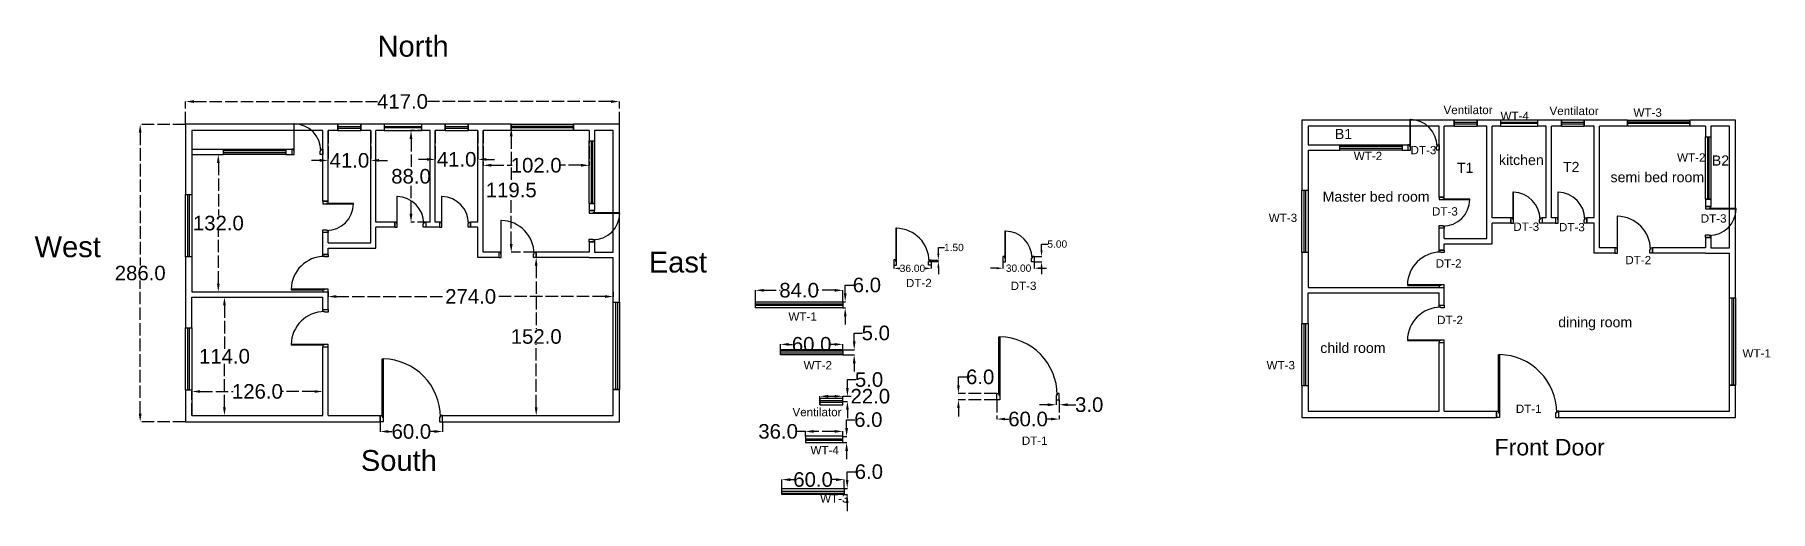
# Model space of a CAD drawing. Header units: inches. Extents: x 326 to 1994, y 18 to 476.
import ezdxf

# ---------------------------------------------------------------- set-up
doc = ezdxf.new("R2010")
doc.units = ezdxf.units.IN
doc.header["$MEASUREMENT"] = 0
doc.linetypes.add('ACAD_ISO02W100', pattern=[15, 12, -3])
for name, color, linetype in [('dimension', 50, 'ACAD_ISO02W100'), ('door', 90, 'Continuous'), ('inner wall', 7, 'Continuous'), ('outer boundary', 7, 'Continuous'), ('window', 20, 'Continuous')]:
    doc.layers.add(name, color=color, linetype=linetype)
doc.styles.get("Standard").update_dxf_attribs({"font": 'arial.ttf'})
doc.dimstyles.new('Copy of Standard', dxfattribs={"dimtxt": 7, "dimasz": 6, "dimexe": 0.18, "dimexo": 0.0625, "dimgap": 0.09, "dimtad": 0, "dimtoh": 1, "dimzin": 0, "dimdsep": 46, "dimtxsty": 'Standard', "dimcen": 4, "dimadec": 0, "dimazin": 0, "dimtfac": 1, "dimtofl": 0, "dimtmove": 0, "dimatfit": 3, "dimfxl": 1, "dimtolj": 1, "dimtzin": 0, "dimarcsym": 0})
doc.dimstyles.new('style1', dxfattribs={"dimtxt": 14, "dimasz": 8, "dimexe": 0.18, "dimexo": 0.0625, "dimgap": 0.09, "dimtad": 0, "dimtih": 1, "dimtoh": 1, "dimdec": 1, "dimzin": 0, "dimdsep": 46, "dimtxsty": 'Standard', "dimcen": 8, "dimadec": 0, "dimazin": 0, "dimtfac": 1, "dimtdec": 1, "dimtofl": 0, "dimtmove": 0, "dimatfit": 3, "dimfxl": 1, "dimtolj": 1, "dimtzin": 0, "dimarcsym": 0})

msp = doc.modelspace()

# ---------------------------------------------------------------- texts
at = {"layer": 'dimension'}
for s, height, p in [('North', 20.014, (655.301, 455.179)), ('Ventilator', 7.9943, (1679.808, 399.928)), ('WT-4', 7.9943, (1734.592, 394.25)), ('Ventilator', 7.9943, (1781.679, 399.003)), ('WT-3', 7.9943, (1862.353, 397.39)), ('B1', 9.7417, (1575.386, 375.998)), ('DT-3', 7.9943, (1648.118, 361.36)), ('WT-2', 7.9943, (1593.541, 355.682)), ('T1', 9.7417, (1692.682, 343.427)), ('kitchen', 9.7417, (1733.069, 350.958)), ('T2', 9.7417, (1794.563, 344.25)), ('WT-2', 7.9943, (1904.272, 354.249)), ('B2', 9.7417, (1937.68, 350.459)), ('semi bed room', 9.74173, (1840.309, 334.472)), ('Master bed room', 9.74173, (1563.585, 315.738)), ('WT-3', 7.9943, (1511.845, 296.209)), ('DT-3', 7.9943, (1668.75, 302.43)), ('DT-3', 7.9943, (1927.041, 295.668)), ('DT-3', 7.9943, (1746.913, 287.718)), ('DT-3', 7.9943, (1790.8, 287.278)), ('West', 20.014, (325.687, 262.412)), ('East', 20.014, (916.019, 247.665)), ('DT-2', 7.9943, (1672.308, 252.417)), ('DT-2', 7.9943, (1854.563, 255.645)), ('DT-2', 7.9943, (1163.126, 233.601)), ('DT-3', 7.9943, (1263.764, 230.914)), ('WT-1', 7.9943, (1050.196, 201.36)), ('DT-2', 7.9943, (1673.655, 198.078)), ('dining room', 9.74173, (1790.064, 195.09)), ('child room', 9.7417, (1561.335, 170.361)), ('WT-1', 7.9943, (1967.131, 165.996)), ('WT-2', 7.9943, (1064.793, 154.533)), ('WT-3', 7.9943, (1509.722, 154.579)), ('Ventilator', 7.9943, (1054.076, 109.519)), ('DT-1', 7.9943, (1749.308, 112.705)), ('DT-1', 7.9943, (1274.52, 81.99)), ('Front Door', 15.8794, (1728.861, 71.864)), ('South', 20.014, (639.27, 57.005)), ('WT-4', 7.9943, (1071.404, 72.965)), ('WT-3', 7.9943, (1080.635, 26.531))]:
    msp.add_text(s, height=height, dxfattribs=at).set_placement(p)

# ---------------------------------------------------------------- blocks, each defined once
blk = doc.blocks.new('*D5')
at = {"layer": 'Defpoints', "color": 0, "transparency": 16777216}
for p in [(470.8, 412), (470.8, 390.1), (887.8, 390.1)]:
    blk.add_point(p, dxfattribs=at)
at = {"layer": 'dimension', "color": 0, "lineweight": -2, "transparency": 16777216}
for p, q in [((470.8, 390.2), (470.8, 412.2)), ((478.8, 412), (655.3, 412)), ((879.8, 412), (703.2, 412)), ((887.8, 390.2), (887.8, 412.2))]:
    blk.add_line(p, q, dxfattribs=at)
at = {"layer": 'dimension', "color": 0, "transparency": 16777216}
for points in [[(478.8, 413.3), (478.8, 410.7), (470.8, 412)], [(879.8, 413.3), (879.8, 410.7), (887.8, 412)]]:
    blk.add_solid(points, dxfattribs=at)
at = {"layer": 'dimension', "color": 0, "transparency": 16777216, "insert": (679.3, 412), "char_height": 14, "attachment_point": 5}
blk.add_mtext('\\A1;417.0', dxfattribs=at)
blk = doc.blocks.new('*D9')
at = {"layer": 'Defpoints', "color": 0, "transparency": 16777216}
for p in [(1213.6, 131.3), (1250.5, 131.3), (1250.5, 125.3)]:
    blk.add_point(p, dxfattribs=at)
at = {"layer": 'dimension', "color": 0, "lineweight": -2, "transparency": 16777216}
for p, q in [((1213.6, 139.3), (1213.6, 147.3)), ((1213.6, 147.3), (1221.6, 147.3)), ((1250.4, 131.3), (1213.4, 131.3)), ((1250.4, 125.3), (1213.4, 125.3)), ((1213.6, 117.3), (1213.6, 109.3))]:
    blk.add_line(p, q, dxfattribs=at)
at = {"layer": 'dimension', "color": 0, "transparency": 16777216}
for points in [[(1212.3, 139.3), (1214.9, 139.3), (1213.6, 131.3)], [(1212.3, 117.3), (1214.9, 117.3), (1213.6, 125.3)]]:
    blk.add_solid(points, dxfattribs=at)
at = {"layer": 'dimension', "color": 0, "transparency": 16777216, "insert": (1234.5, 147.3), "char_height": 14, "attachment_point": 5}
blk.add_mtext('\\A1;6.0', dxfattribs=at)
blk = doc.blocks.new('*D10')
at = {"layer": 'Defpoints', "color": 0, "transparency": 16777216}
for p in [(1307.5, 125.3), (1310.5, 125.3), (1310.5, 120.6)]:
    blk.add_point(p, dxfattribs=at)
at = {"layer": 'dimension', "color": 0, "lineweight": -2, "transparency": 16777216}
for p, q in [((1299.5, 120.6), (1291.5, 120.6)), ((1307.5, 125.2), (1307.5, 120.4)), ((1310.5, 125.2), (1310.5, 120.4)), ((1318.5, 120.6), (1326.5, 120.6))]:
    blk.add_line(p, q, dxfattribs=at)
at = {"layer": 'dimension', "color": 0, "transparency": 16777216}
for points in [[(1299.5, 121.9), (1299.5, 119.2), (1307.5, 120.6)], [(1318.5, 121.9), (1318.5, 119.2), (1310.5, 120.6)]]:
    blk.add_solid(points, dxfattribs=at)
at = {"layer": 'dimension', "color": 0, "transparency": 16777216, "insert": (1339.3, 120.6), "char_height": 14, "attachment_point": 5}
blk.add_mtext('\\A1;3.0', dxfattribs=at)
blk = doc.blocks.new('*D11')
at = {"layer": 'Defpoints', "color": 0, "transparency": 16777216}
for p in [(1250.5, 125.3), (1310.5, 125.3), (1310.5, 106.8)]:
    blk.add_point(p, dxfattribs=at)
at = {"layer": 'dimension', "color": 0, "lineweight": -2, "transparency": 16777216}
for p, q in [((1250.5, 125.2), (1250.5, 106.6)), ((1310.5, 125.2), (1310.5, 106.6)), ((1258.5, 106.8), (1262.2, 106.8)), ((1302.5, 106.8), (1298.8, 106.8))]:
    blk.add_line(p, q, dxfattribs=at)
at = {"layer": 'dimension', "color": 0, "transparency": 16777216}
for points in [[(1258.5, 108.1), (1258.5, 105.5), (1250.5, 106.8)], [(1302.5, 108.1), (1302.5, 105.5), (1310.5, 106.8)]]:
    blk.add_solid(points, dxfattribs=at)
at = {"layer": 'dimension', "color": 0, "transparency": 16777216, "insert": (1280.5, 106.8), "char_height": 14, "attachment_point": 5}
blk.add_mtext('\\A1;60.0', dxfattribs=at)
blk = doc.blocks.new('*D15')
at = {"layer": 'Defpoints', "color": 0, "transparency": 16777216}
for p in [(1151.4, 254.7), (1187.4, 254.7), (1187.4, 251.6)]:
    blk.add_point(p, dxfattribs=at)
at = {"layer": 'dimension', "color": 0, "lineweight": -2, "transparency": 16777216}
for p, q in [((1151.4, 254.7), (1151.4, 251.5)), ((1157.4, 251.6), (1157.5, 251.6)), ((1181.4, 251.6), (1181.3, 251.6)), ((1187.4, 254.7), (1187.4, 251.5))]:
    blk.add_line(p, q, dxfattribs=at)
at = {"layer": 'dimension', "color": 0, "transparency": 16777216}
for points in [[(1157.4, 252.6), (1157.4, 250.6), (1151.4, 251.6)], [(1181.4, 252.6), (1181.4, 250.6), (1187.4, 251.6)]]:
    blk.add_solid(points, dxfattribs=at)
at = {"layer": 'dimension', "color": 0, "transparency": 16777216, "insert": (1169.4, 251.6), "char_height": 7, "attachment_point": 5}
blk.add_mtext('\\A1;36.00', dxfattribs=at)
blk = doc.blocks.new('*D16')
at = {"layer": 'Defpoints', "color": 0, "transparency": 16777216}
for p in [(1185.4, 259.7), (1185.4, 258.2), (1194.3, 259.7)]:
    blk.add_point(p, dxfattribs=at)
at = {"layer": 'dimension', "color": 0, "lineweight": -2, "transparency": 16777216}
for p, q in [((1194.3, 265.7), (1194.3, 271.7)), ((1194.3, 271.7), (1200.3, 271.7)), ((1185.5, 259.7), (1194.5, 259.7)), ((1185.5, 258.2), (1194.5, 258.2)), ((1194.3, 252.2), (1194.3, 246.2))]:
    blk.add_line(p, q, dxfattribs=at)
at = {"layer": 'dimension', "color": 0, "transparency": 16777216}
for points in [[(1193.3, 265.7), (1195.3, 265.7), (1194.3, 259.7)], [(1193.3, 252.2), (1195.3, 252.2), (1194.3, 258.2)]]:
    blk.add_solid(points, dxfattribs=at)
at = {"layer": 'dimension', "color": 0, "transparency": 16777216, "insert": (1209.2, 271.7), "char_height": 7, "attachment_point": 5}
blk.add_mtext('\\A1;1.50', dxfattribs=at)
blk = doc.blocks.new('*D20')
at = {"layer": 'Defpoints', "color": 0, "transparency": 16777216}
for p in [(1256.4, 258), (1286.4, 258), (1286.4, 251.8)]:
    blk.add_point(p, dxfattribs=at)
at = {"layer": 'dimension', "color": 0, "lineweight": -2, "transparency": 16777216}
for p, q in [((1250.4, 251.8), (1244.4, 251.8)), ((1256.4, 258), (1256.4, 251.6)), ((1286.4, 258), (1286.4, 251.6)), ((1292.4, 251.8), (1298.4, 251.8))]:
    blk.add_line(p, q, dxfattribs=at)
at = {"layer": 'dimension', "color": 0, "transparency": 16777216}
for points in [[(1250.4, 252.8), (1250.4, 250.8), (1256.4, 251.8)], [(1292.4, 252.8), (1292.4, 250.8), (1286.4, 251.8)]]:
    blk.add_solid(points, dxfattribs=at)
at = {"layer": 'dimension', "color": 0, "transparency": 16777216, "insert": (1271.4, 251.8), "char_height": 7, "attachment_point": 5}
blk.add_mtext('\\A1;30.00', dxfattribs=at)
blk = doc.blocks.new('*D21')
at = {"layer": 'Defpoints', "color": 0, "transparency": 16777216}
for p in [(1286.4, 263), (1286.4, 258), (1293.5, 263)]:
    blk.add_point(p, dxfattribs=at)
at = {"layer": 'dimension', "color": 0, "lineweight": -2, "transparency": 16777216}
for p, q in [((1293.5, 269), (1293.5, 275)), ((1293.5, 275), (1299.5, 275)), ((1286.4, 263), (1293.6, 263)), ((1286.4, 258), (1293.6, 258)), ((1293.5, 252), (1293.5, 246))]:
    blk.add_line(p, q, dxfattribs=at)
at = {"layer": 'dimension', "color": 0, "transparency": 16777216}
for points in [[(1292.5, 269), (1294.5, 269), (1293.5, 263)], [(1292.5, 252), (1294.5, 252), (1293.5, 258)]]:
    blk.add_solid(points, dxfattribs=at)
at = {"layer": 'dimension', "color": 0, "transparency": 16777216, "insert": (1308.6, 275), "char_height": 7, "attachment_point": 5}
blk.add_mtext('\\A1;5.00', dxfattribs=at)
blk = doc.blocks.new('*D22')
at = {"layer": 'Defpoints', "color": 0, "transparency": 16777216}
for p in [(470.8, 390.1), (427.2, 104.1), (470.8, 104.1)]:
    blk.add_point(p, dxfattribs=at)
at = {"layer": 'dimension', "color": 0, "lineweight": -2, "transparency": 16777216}
for p, q in [((470.7, 390.1), (427, 390.1)), ((427.2, 382.1), (427.2, 254.4)), ((427.2, 112.1), (427.2, 239.9)), ((470.7, 104.1), (427, 104.1))]:
    blk.add_line(p, q, dxfattribs=at)
at = {"layer": 'dimension', "color": 0, "transparency": 16777216}
for points in [[(425.8, 382.1), (428.5, 382.1), (427.2, 390.1)], [(425.8, 112.1), (428.5, 112.1), (427.2, 104.1)]]:
    blk.add_solid(points, dxfattribs=at)
at = {"layer": 'dimension', "color": 0, "transparency": 16777216, "insert": (427.2, 247.1), "char_height": 14, "attachment_point": 5}
blk.add_mtext('\\A1;286.0', dxfattribs=at)
blk = doc.blocks.new('*D23')
at = {"layer": 'Defpoints', "color": 0, "transparency": 16777216}
for p in [(657.8, 104.1), (717.8, 104.1), (717.8, 94.8)]:
    blk.add_point(p, dxfattribs=at)
at = {"layer": 'dimension', "color": 0, "lineweight": -2, "transparency": 16777216}
for p, q in [((657.8, 104.1), (657.8, 94.6)), ((717.8, 104.1), (717.8, 94.6)), ((665.8, 94.8), (669.5, 94.8)), ((709.8, 94.8), (706.1, 94.8))]:
    blk.add_line(p, q, dxfattribs=at)
at = {"layer": 'dimension', "color": 0, "transparency": 16777216}
for points in [[(665.8, 96.2), (665.8, 93.5), (657.8, 94.8)], [(709.8, 96.2), (709.8, 93.5), (717.8, 94.8)]]:
    blk.add_solid(points, dxfattribs=at)
at = {"layer": 'dimension', "color": 0, "transparency": 16777216, "insert": (687.8, 94.8), "char_height": 14, "attachment_point": 5}
blk.add_mtext('\\A1;60.0', dxfattribs=at)
blk = doc.blocks.new('*D24')
at = {"layer": 'Defpoints', "color": 0, "transparency": 16777216}
for p in [(687.5, 384.1), (705.8, 384.1), (705.8, 296.1)]:
    blk.add_point(p, dxfattribs=at)
at = {"layer": 'dimension', "color": 0, "lineweight": -2, "transparency": 16777216}
for p, q in [((705.7, 384.1), (687.3, 384.1)), ((687.5, 376.1), (687.5, 347.4)), ((687.5, 304.1), (687.5, 332.9)), ((705.7, 296.1), (687.3, 296.1))]:
    blk.add_line(p, q, dxfattribs=at)
at = {"layer": 'dimension', "color": 0, "transparency": 16777216}
for points in [[(686.1, 376.1), (688.8, 376.1), (687.5, 384.1)], [(686.1, 304.1), (688.8, 304.1), (687.5, 296.1)]]:
    blk.add_solid(points, dxfattribs=at)
at = {"layer": 'dimension', "color": 0, "transparency": 16777216, "insert": (687.5, 340.1), "char_height": 14, "attachment_point": 5}
blk.add_mtext('\\A1;88.0', dxfattribs=at)
blk = doc.blocks.new('*D25')
at = {"layer": 'Defpoints', "color": 0, "transparency": 16777216}
for p in [(607.8, 229.1), (881.8, 229.1), (881.8, 224.6)]:
    blk.add_point(p, dxfattribs=at)
at = {"layer": 'dimension', "color": 0, "lineweight": -2, "transparency": 16777216}
for p, q in [((607.8, 229.1), (607.8, 224.4)), ((615.8, 224.6), (721, 224.6)), ((873.8, 224.6), (768.6, 224.6)), ((881.8, 229.1), (881.8, 224.4))]:
    blk.add_line(p, q, dxfattribs=at)
at = {"layer": 'dimension', "color": 0, "transparency": 16777216}
for points in [[(615.8, 225.9), (615.8, 223.2), (607.8, 224.6)], [(873.8, 225.9), (873.8, 223.2), (881.8, 224.6)]]:
    blk.add_solid(points, dxfattribs=at)
at = {"layer": 'dimension', "color": 0, "transparency": 16777216, "insert": (744.8, 224.6), "char_height": 14, "attachment_point": 5}
blk.add_mtext('\\A1;274.0', dxfattribs=at)
blk = doc.blocks.new('*D27')
at = {"layer": 'Defpoints', "color": 0, "transparency": 16777216}
for p in [(476.8, 224.1), (476.8, 110.1), (508.2, 110.1)]:
    blk.add_point(p, dxfattribs=at)
at = {"layer": 'dimension', "color": 0, "lineweight": -2, "transparency": 16777216}
for p, q in [((476.8, 224.1), (508.4, 224.1)), ((508.2, 216.1), (508.2, 174.4)), ((508.2, 118.1), (508.2, 159.9)), ((476.8, 110.1), (508.4, 110.1))]:
    blk.add_line(p, q, dxfattribs=at)
at = {"layer": 'dimension', "color": 0, "transparency": 16777216}
for points in [[(506.8, 216.1), (509.5, 216.1), (508.2, 224.1)], [(506.8, 118.1), (509.5, 118.1), (508.2, 110.1)]]:
    blk.add_solid(points, dxfattribs=at)
at = {"layer": 'dimension', "color": 0, "transparency": 16777216, "insert": (508.2, 167.1), "char_height": 14, "attachment_point": 5}
blk.add_mtext('\\A1;114.0', dxfattribs=at)
blk = doc.blocks.new('*D28')
at = {"layer": 'Defpoints', "color": 0, "transparency": 16777216}
for p in [(476.8, 361.1), (502.3, 361.1), (476.8, 229.1)]:
    blk.add_point(p, dxfattribs=at)
at = {"layer": 'dimension', "color": 0, "lineweight": -2, "transparency": 16777216}
for p, q in [((476.8, 361.1), (502.5, 361.1)), ((502.3, 353.1), (502.3, 302.4)), ((502.3, 237.1), (502.3, 287.9)), ((476.8, 229.1), (502.5, 229.1))]:
    blk.add_line(p, q, dxfattribs=at)
at = {"layer": 'dimension', "color": 0, "transparency": 16777216}
for points in [[(500.9, 353.1), (503.6, 353.1), (502.3, 361.1)], [(500.9, 237.1), (503.6, 237.1), (502.3, 229.1)]]:
    blk.add_solid(points, dxfattribs=at)
at = {"layer": 'dimension', "color": 0, "transparency": 16777216, "insert": (502.3, 295.1), "char_height": 14, "attachment_point": 5}
blk.add_mtext('\\A1;132.0', dxfattribs=at)
blk = doc.blocks.new('*D29')
at = {"layer": 'Defpoints', "color": 0, "transparency": 16777216}
for p in [(602.8, 133.3), (476.8, 110.1), (602.8, 110.1)]:
    blk.add_point(p, dxfattribs=at)
at = {"layer": 'dimension', "color": 0, "lineweight": -2, "transparency": 16777216}
for p, q in [((476.8, 110.2), (476.8, 133.5)), ((602.8, 110.2), (602.8, 133.5)), ((484.8, 133.3), (516.7, 133.3)), ((594.8, 133.3), (562.8, 133.3))]:
    blk.add_line(p, q, dxfattribs=at)
at = {"layer": 'dimension', "color": 0, "transparency": 16777216}
for points in [[(484.8, 134.6), (484.8, 132), (476.8, 133.3)], [(594.8, 134.6), (594.8, 132), (602.8, 133.3)]]:
    blk.add_solid(points, dxfattribs=at)
at = {"layer": 'dimension', "color": 0, "transparency": 16777216, "insert": (539.8, 133.3), "char_height": 14, "attachment_point": 5}
blk.add_mtext('\\A1;126.0', dxfattribs=at)
blk = doc.blocks.new('*D30')
at = {"layer": 'Defpoints', "color": 0, "transparency": 16777216}
for p in [(756.8, 384.1), (858.8, 384.1), (858.8, 350.7)]:
    blk.add_point(p, dxfattribs=at)
at = {"layer": 'dimension', "color": 0, "lineweight": -2, "transparency": 16777216}
for p, q in [((756.8, 384.1), (756.8, 350.5)), ((858.8, 384.1), (858.8, 350.5)), ((764.8, 350.7), (784.7, 350.7)), ((850.8, 350.7), (830.8, 350.7))]:
    blk.add_line(p, q, dxfattribs=at)
at = {"layer": 'dimension', "color": 0, "transparency": 16777216}
for points in [[(764.8, 352.1), (764.8, 349.4), (756.8, 350.7)], [(850.8, 352.1), (850.8, 349.4), (858.8, 350.7)]]:
    blk.add_solid(points, dxfattribs=at)
at = {"layer": 'dimension', "color": 0, "transparency": 16777216, "insert": (807.8, 350.7), "char_height": 14, "attachment_point": 5}
blk.add_mtext('\\A1;102.0', dxfattribs=at)
blk = doc.blocks.new('*D31')
at = {"layer": 'Defpoints', "color": 0, "transparency": 16777216}
for p in [(710.8, 384.1), (751.8, 384.1), (751.8, 356.4)]:
    blk.add_point(p, dxfattribs=at)
at = {"layer": 'dimension', "color": 0, "lineweight": -2, "transparency": 16777216}
for p, q in [((710.8, 384.1), (710.8, 356.2)), ((751.8, 384.1), (751.8, 356.2)), ((702.8, 356.4), (694.8, 356.4)), ((759.8, 356.4), (767.8, 356.4))]:
    blk.add_line(p, q, dxfattribs=at)
at = {"layer": 'dimension', "color": 0, "transparency": 16777216}
for points in [[(702.8, 357.7), (702.8, 355.1), (710.8, 356.4)], [(759.8, 357.7), (759.8, 355.1), (751.8, 356.4)]]:
    blk.add_solid(points, dxfattribs=at)
at = {"layer": 'dimension', "color": 0, "transparency": 16777216, "insert": (731.3, 356.4), "char_height": 14, "attachment_point": 5}
blk.add_mtext('\\A1;41.0', dxfattribs=at)
blk = doc.blocks.new('*D32')
at = {"layer": 'Defpoints', "color": 0, "transparency": 16777216}
for p in [(607.8, 384.1), (648.8, 384.1), (648.8, 355.4)]:
    blk.add_point(p, dxfattribs=at)
at = {"layer": 'dimension', "color": 0, "lineweight": -2, "transparency": 16777216}
for p, q in [((607.8, 384.1), (607.8, 355.2)), ((648.8, 384.1), (648.8, 355.2)), ((599.8, 355.4), (591.8, 355.4)), ((656.8, 355.4), (664.8, 355.4))]:
    blk.add_line(p, q, dxfattribs=at)
at = {"layer": 'dimension', "color": 0, "transparency": 16777216}
for points in [[(599.8, 356.8), (599.8, 354.1), (607.8, 355.4)], [(656.8, 356.8), (656.8, 354.1), (648.8, 355.4)]]:
    blk.add_solid(points, dxfattribs=at)
at = {"layer": 'dimension', "color": 0, "transparency": 16777216, "insert": (628.3, 355.4), "char_height": 14, "attachment_point": 5}
blk.add_mtext('\\A1;41.0', dxfattribs=at)
blk = doc.blocks.new('*D33')
at = {"layer": 'Defpoints', "color": 0, "transparency": 16777216}
for p in [(1018.5, 219.6), (1102.5, 230.6), (1102.5, 219.6)]:
    blk.add_point(p, dxfattribs=at)
at = {"layer": 'dimension', "color": 0, "lineweight": -2, "transparency": 16777216}
for p, q in [((1018.5, 219.7), (1018.5, 230.7)), ((1026.5, 230.6), (1042.3, 230.6)), ((1094.5, 230.6), (1078.8, 230.6)), ((1102.5, 219.7), (1102.5, 230.7))]:
    blk.add_line(p, q, dxfattribs=at)
at = {"layer": 'dimension', "color": 0, "transparency": 16777216}
for points in [[(1026.5, 231.9), (1026.5, 229.2), (1018.5, 230.6)], [(1094.5, 231.9), (1094.5, 229.2), (1102.5, 230.6)]]:
    blk.add_solid(points, dxfattribs=at)
at = {"layer": 'dimension', "color": 0, "transparency": 16777216, "insert": (1060.5, 230.6), "char_height": 14, "attachment_point": 5}
blk.add_mtext('\\A1;84.0', dxfattribs=at)
blk = doc.blocks.new('*D34')
at = {"layer": 'Defpoints', "color": 0, "transparency": 16777216}
for p in [(1042.5, 173.5), (1102.5, 178.6), (1102.5, 173.5)]:
    blk.add_point(p, dxfattribs=at)
at = {"layer": 'dimension', "color": 0, "lineweight": -2, "transparency": 16777216}
for p, q in [((1042.5, 173.6), (1042.5, 178.8)), ((1050.5, 178.6), (1054.2, 178.6)), ((1094.5, 178.6), (1090.8, 178.6)), ((1102.5, 173.6), (1102.5, 178.8))]:
    blk.add_line(p, q, dxfattribs=at)
at = {"layer": 'dimension', "color": 0, "transparency": 16777216}
for points in [[(1050.5, 179.9), (1050.5, 177.3), (1042.5, 178.6)], [(1094.5, 179.9), (1094.5, 177.3), (1102.5, 178.6)]]:
    blk.add_solid(points, dxfattribs=at)
at = {"layer": 'dimension', "color": 0, "transparency": 16777216, "insert": (1072.5, 178.6), "char_height": 14, "attachment_point": 5}
blk.add_mtext('\\A1;60.0', dxfattribs=at)
blk = doc.blocks.new('*D35')
at = {"layer": 'Defpoints', "color": 0, "transparency": 16777216}
for p in [(1043.9, 48.6), (1043.9, 40.2), (1103.9, 40.2)]:
    blk.add_point(p, dxfattribs=at)
at = {"layer": 'dimension', "color": 0, "lineweight": -2, "transparency": 16777216}
for p, q in [((1043.9, 40.2), (1043.9, 48.7)), ((1051.9, 48.6), (1055.6, 48.6)), ((1095.9, 48.6), (1092.1, 48.6)), ((1103.9, 40.2), (1103.9, 48.7))]:
    blk.add_line(p, q, dxfattribs=at)
at = {"layer": 'dimension', "color": 0, "transparency": 16777216}
for points in [[(1051.9, 49.9), (1051.9, 47.2), (1043.9, 48.6)], [(1095.9, 49.9), (1095.9, 47.2), (1103.9, 48.6)]]:
    blk.add_solid(points, dxfattribs=at)
at = {"layer": 'dimension', "color": 0, "transparency": 16777216, "insert": (1073.9, 48.6), "char_height": 14, "attachment_point": 5}
blk.add_mtext('\\A1;60.0', dxfattribs=at)
blk = doc.blocks.new('*D36')
at = {"layer": 'Defpoints', "color": 0, "transparency": 16777216}
for p in [(1066.5, 94.9), (1066.5, 90.2), (1102.5, 90.2)]:
    blk.add_point(p, dxfattribs=at)
at = {"layer": 'dimension', "color": 0, "lineweight": -2, "transparency": 16777216}
for p, q in [((1066.5, 94.9), (1058.5, 94.9)), ((1066.5, 90.3), (1066.5, 95.1)), ((1094.5, 94.9), (1074.5, 94.9)), ((1102.5, 90.3), (1102.5, 95.1))]:
    blk.add_line(p, q, dxfattribs=at)
at = {"layer": 'dimension', "color": 0, "transparency": 16777216}
for points in [[(1074.5, 96.3), (1074.5, 93.6), (1066.5, 94.9)], [(1094.5, 96.3), (1094.5, 93.6), (1102.5, 94.9)]]:
    blk.add_solid(points, dxfattribs=at)
at = {"layer": 'dimension', "color": 0, "transparency": 16777216, "insert": (1040.3, 94.9), "char_height": 14, "attachment_point": 5}
blk.add_mtext('\\A1;36.0', dxfattribs=at)
blk = doc.blocks.new('*D37')
at = {"layer": 'Defpoints', "color": 0, "transparency": 16777216}
for p in [(1080.5, 120.6), (1102.5, 128.7), (1102.5, 120.6)]:
    blk.add_point(p, dxfattribs=at)
at = {"layer": 'dimension', "color": 0, "lineweight": -2, "transparency": 16777216}
for p, q in [((1080.5, 120.6), (1080.5, 128.9)), ((1088.5, 128.7), (1094.5, 128.7)), ((1102.5, 120.6), (1102.5, 128.9)), ((1102.5, 128.7), (1110.5, 128.7))]:
    blk.add_line(p, q, dxfattribs=at)
at = {"layer": 'dimension', "color": 0, "transparency": 16777216}
for points in [[(1088.5, 130), (1088.5, 127.4), (1080.5, 128.7)], [(1094.5, 130), (1094.5, 127.4), (1102.5, 128.7)]]:
    blk.add_solid(points, dxfattribs=at)
at = {"layer": 'dimension', "color": 0, "transparency": 16777216, "insert": (1128.9, 128.7), "char_height": 14, "attachment_point": 5}
blk.add_mtext('\\A1;22.0', dxfattribs=at)
blk = doc.blocks.new('*D38')
at = {"layer": 'Defpoints', "color": 0, "transparency": 16777216}
for p in [(807.8, 262.1), (807.8, 110.1), (807.8, 110.1)]:
    blk.add_point(p, dxfattribs=at)
at = {"layer": 'dimension', "color": 0, "lineweight": -2, "transparency": 16777216}
for p, q in [((807.8, 262.1), (808, 262.1)), ((807.8, 254.1), (807.8, 193.4)), ((807.8, 118.1), (807.8, 178.9)), ((807.8, 110.1), (808, 110.1))]:
    blk.add_line(p, q, dxfattribs=at)
at = {"layer": 'dimension', "color": 0, "transparency": 16777216}
for points in [[(806.4, 254.1), (809.1, 254.1), (807.8, 262.1)], [(806.4, 118.1), (809.1, 118.1), (807.8, 110.1)]]:
    blk.add_solid(points, dxfattribs=at)
at = {"layer": 'dimension', "color": 0, "transparency": 16777216, "insert": (807.8, 186.1), "char_height": 14, "attachment_point": 5}
blk.add_mtext('\\A1;152.0', dxfattribs=at)
blk = doc.blocks.new('*D39')
at = {"layer": 'Defpoints', "color": 0, "transparency": 16777216}
for p in [(1103.9, 40.2), (1103.9, 34.2), (1106.7, 40.2)]:
    blk.add_point(p, dxfattribs=at)
at = {"layer": 'dimension', "color": 0, "lineweight": -2, "transparency": 16777216}
for p, q in [((1106.7, 48.2), (1106.7, 56.2)), ((1106.7, 56.2), (1114.7, 56.2)), ((1103.9, 40.2), (1106.9, 40.2)), ((1103.9, 34.2), (1106.9, 34.2)), ((1106.7, 26.2), (1106.7, 18.2))]:
    blk.add_line(p, q, dxfattribs=at)
at = {"layer": 'dimension', "color": 0, "transparency": 16777216}
for points in [[(1105.4, 48.2), (1108, 48.2), (1106.7, 40.2)], [(1105.4, 26.2), (1108, 26.2), (1106.7, 34.2)]]:
    blk.add_solid(points, dxfattribs=at)
at = {"layer": 'dimension', "color": 0, "transparency": 16777216, "insert": (1127.5, 56.2), "char_height": 14, "attachment_point": 5}
blk.add_mtext('\\A1;6.0', dxfattribs=at)
blk = doc.blocks.new('*D40')
at = {"layer": 'Defpoints', "color": 0, "transparency": 16777216}
for p in [(1102.5, 90.2), (1102.5, 84.2), (1106.1, 90.2)]:
    blk.add_point(p, dxfattribs=at)
at = {"layer": 'dimension', "color": 0, "lineweight": -2, "transparency": 16777216}
for p, q in [((1106.1, 98.2), (1106.1, 106.2)), ((1106.1, 106.2), (1114.1, 106.2)), ((1102.6, 90.2), (1106.3, 90.2)), ((1102.6, 84.2), (1106.3, 84.2)), ((1106.1, 76.2), (1106.1, 68.2))]:
    blk.add_line(p, q, dxfattribs=at)
at = {"layer": 'dimension', "color": 0, "transparency": 16777216}
for points in [[(1104.8, 98.2), (1107.5, 98.2), (1106.1, 90.2)], [(1104.8, 76.2), (1107.5, 76.2), (1106.1, 84.2)]]:
    blk.add_solid(points, dxfattribs=at)
at = {"layer": 'dimension', "color": 0, "transparency": 16777216, "insert": (1127, 106.2), "char_height": 14, "attachment_point": 5}
blk.add_mtext('\\A1;6.0', dxfattribs=at)
blk = doc.blocks.new('*D41')
at = {"layer": 'Defpoints', "color": 0, "transparency": 16777216}
for p in [(1102.5, 128.7), (1102.5, 123.7), (1106.9, 128.7)]:
    blk.add_point(p, dxfattribs=at)
at = {"layer": 'dimension', "color": 0, "lineweight": -2, "transparency": 16777216}
for p, q in [((1106.9, 136.7), (1106.9, 144.7)), ((1106.9, 144.7), (1114.9, 144.7)), ((1102.6, 128.7), (1107.1, 128.7)), ((1102.6, 123.7), (1107.1, 123.7)), ((1106.9, 115.7), (1106.9, 107.7))]:
    blk.add_line(p, q, dxfattribs=at)
at = {"layer": 'dimension', "color": 0, "transparency": 16777216}
for points in [[(1105.5, 136.7), (1108.2, 136.7), (1106.9, 128.7)], [(1105.5, 115.7), (1108.2, 115.7), (1106.9, 123.7)]]:
    blk.add_solid(points, dxfattribs=at)
at = {"layer": 'dimension', "color": 0, "transparency": 16777216, "insert": (1127.7, 144.7), "char_height": 14, "attachment_point": 5}
blk.add_mtext('\\A1;5.0', dxfattribs=at)
blk = doc.blocks.new('*D42')
at = {"layer": 'Defpoints', "color": 0, "transparency": 16777216}
for p in [(1102.5, 219.6), (1104.8, 219.6), (1102.5, 213.6)]:
    blk.add_point(p, dxfattribs=at)
at = {"layer": 'dimension', "color": 0, "lineweight": -2, "transparency": 16777216}
for p, q in [((1104.8, 227.6), (1104.8, 235.6)), ((1104.8, 235.6), (1112.8, 235.6)), ((1102.6, 219.6), (1105, 219.6)), ((1102.6, 213.6), (1105, 213.6)), ((1104.8, 205.6), (1104.8, 197.6))]:
    blk.add_line(p, q, dxfattribs=at)
at = {"layer": 'dimension', "color": 0, "transparency": 16777216}
for points in [[(1103.5, 227.6), (1106.1, 227.6), (1104.8, 219.6)], [(1103.5, 205.6), (1106.1, 205.6), (1104.8, 213.6)]]:
    blk.add_solid(points, dxfattribs=at)
at = {"layer": 'dimension', "color": 0, "transparency": 16777216, "insert": (1125.6, 235.6), "char_height": 14, "attachment_point": 5}
blk.add_mtext('\\A1;6.0', dxfattribs=at)
blk = doc.blocks.new('*D43')
at = {"layer": 'Defpoints', "color": 0, "transparency": 16777216}
for p in [(1102.5, 173.5), (1102.5, 168.5), (1113.4, 173.5)]:
    blk.add_point(p, dxfattribs=at)
at = {"layer": 'dimension', "color": 0, "lineweight": -2, "transparency": 16777216}
for p, q in [((1113.4, 181.5), (1113.4, 189.5)), ((1113.4, 189.5), (1121.4, 189.5)), ((1102.6, 173.5), (1113.6, 173.5)), ((1102.6, 168.5), (1113.6, 168.5)), ((1113.4, 160.5), (1113.4, 152.5))]:
    blk.add_line(p, q, dxfattribs=at)
at = {"layer": 'dimension', "color": 0, "transparency": 16777216}
for points in [[(1112.1, 181.5), (1114.8, 181.5), (1113.4, 173.5)], [(1112.1, 160.5), (1114.8, 160.5), (1113.4, 168.5)]]:
    blk.add_solid(points, dxfattribs=at)
at = {"layer": 'dimension', "color": 0, "transparency": 16777216, "insert": (1134.2, 189.5), "char_height": 14, "attachment_point": 5}
blk.add_mtext('\\A1;5.0', dxfattribs=at)
blk = doc.blocks.new('*D69')
at = {"layer": 'Defpoints', "color": 0, "transparency": 16777216}
for p in [(783.8, 386.6), (807.8, 386.6), (807.8, 267.1)]:
    blk.add_point(p, dxfattribs=at)
at = {"layer": 'dimension', "color": 0, "lineweight": -2, "transparency": 16777216}
for p, q in [((807.7, 386.6), (783.6, 386.6)), ((783.8, 378.6), (783.8, 334.1)), ((783.8, 275.1), (783.8, 319.6)), ((807.7, 267.1), (783.6, 267.1))]:
    blk.add_line(p, q, dxfattribs=at)
at = {"layer": 'dimension', "color": 0, "transparency": 16777216}
for points in [[(782.4, 378.6), (785.1, 378.6), (783.8, 386.6)], [(782.4, 275.1), (785.1, 275.1), (783.8, 267.1)]]:
    blk.add_solid(points, dxfattribs=at)
at = {"layer": 'dimension', "color": 0, "transparency": 16777216, "insert": (783.8, 326.9), "char_height": 14, "attachment_point": 5}
blk.add_mtext('\\A1;119.5', dxfattribs=at)

# ---------------------------------------------------------------- dimensions: what is measured, and where the dimension line sits
at = {"layer": 'dimension'}
for base, p1, p2, angle, dimstyle, picture, middle in [((470.77, 411.989), (887.77, 390.129), (470.77, 390.129), 180, 'style1', '*D5', (679.27, 411.989)), ((427.172, 104.129), (470.77, 390.129), (470.77, 104.129), 90, 'style1', '*D22', (427.172, 247.129)), ((687.458, 384.129), (705.77, 296.129), (705.77, 384.129), 90, 'style1', '*D24', (687.458, 340.129)), ((783.77, 386.629), (807.77, 267.129), (807.77, 386.629), 90, 'style1', '*D69', (783.77, 326.879)), ((502.282, 361.129), (476.77, 229.129), (476.77, 361.129), 90, 'style1', '*D28', (502.282, 295.129)), ((1194.314, 259.724), (1185.434, 258.224), (1185.434, 259.724), 90, 'Copy of Standard', '*D16', (1209.154, 271.724)), ((1293.453, 263.04), (1286.355, 258.04), (1286.355, 263.04), 90, 'Copy of Standard', '*D21', (1308.622, 275.04)), ((807.77, 110.129), (807.77, 262.129), (807.77, 110.129), 90, 'style1', '*D38', (807.77, 186.129)), ((1104.796, 219.593), (1102.533, 213.593), (1102.533, 219.593), 90, 'style1', '*D42', (1125.644, 235.593)), ((1113.432, 173.54), (1102.533, 168.54), (1102.533, 173.54), 90, 'style1', '*D43', (1134.242, 189.54)), ((1106.872, 128.71), (1102.533, 123.71), (1102.533, 128.71), 90, 'style1', '*D41', (1127.682, 144.71)), ((1213.616, 131.285), (1250.512, 125.285), (1250.512, 131.285), 90, 'style1', '*D9', (1234.465, 147.285)), ((1106.146, 90.235), (1102.533, 84.235), (1102.533, 90.235), 90, 'style1', '*D40', (1126.995, 106.235)), ((1106.696, 40.152), (1103.854, 34.152), (1103.854, 40.152), 90, 'style1', '*D39', (1127.544, 56.152))]:
    dim = msp.add_linear_dim(base=base, p1=p1, p2=p2, angle=angle, dimstyle=dimstyle, dxfattribs=at)
    dim.commit()
    dim.dimension.update_dxf_attribs({"geometry": picture, "text_midpoint": middle})
for base, p1, p2, picture, middle in [((648.77, 355.422), (607.77, 384.129), (648.77, 384.129), '*D32', (628.27, 355.422)), ((751.77, 356.394), (710.77, 384.129), (751.77, 384.129), '*D31', (731.27, 356.394)), ((858.77, 350.719), (756.77, 384.129), (858.77, 384.129), '*D30', (807.77, 350.719)), ((1310.512, 106.802), (1250.512, 125.285), (1310.512, 125.285), '*D11', (1280.512, 106.802))]:
    dim = msp.add_linear_dim(base=base, p1=p1, p2=p2, dimstyle='style1', dxfattribs=at)
    dim.commit()
    dim.dimension.update_dxf_attribs({"geometry": picture, "text_midpoint": middle, "dimtype": 160})
for base, p1, p2, dimstyle, picture, middle in [((1187.434, 251.634), (1151.434, 254.724), (1187.434, 254.724), 'Copy of Standard', '*D15', (1169.434, 251.634)), ((1286.355, 251.791), (1256.355, 258.04), (1286.355, 258.04), 'Copy of Standard', '*D20', (1271.355, 251.791)), ((881.77, 224.582), (607.77, 229.129), (881.77, 229.129), 'style1', '*D25', (744.77, 224.582)), ((1102.533, 230.568), (1018.533, 219.593), (1102.533, 219.593), 'style1', '*D33', (1060.533, 230.568)), ((1102.533, 178.598), (1042.533, 173.54), (1102.533, 173.54), 'style1', '*D34', (1072.533, 178.598)), ((602.77, 133.306), (476.77, 110.129), (602.77, 110.129), 'style1', '*D29', (539.77, 133.306)), ((1102.533, 128.71), (1080.533, 120.573), (1102.533, 120.573), 'style1', '*D37', (1128.901, 128.71)), ((1310.512, 120.559), (1307.512, 125.285), (1310.512, 125.285), 'style1', '*D10', (1339.317, 120.559)), ((717.77, 94.817), (657.77, 104.129), (717.77, 104.129), 'style1', '*D23', (687.77, 94.817)), ((1066.533, 94.926), (1102.533, 90.235), (1066.533, 90.235), 'style1', '*D36', (1040.289, 94.926)), ((1043.854, 48.565), (1103.854, 40.152), (1043.854, 40.152), 'style1', '*D35', (1073.854, 48.565))]:
    dim = msp.add_linear_dim(base=base, p1=p1, p2=p2, dimstyle=dimstyle, dxfattribs=at)
    dim.commit()
    dim.dimension.update_dxf_attribs({"geometry": picture, "text_midpoint": middle})
dim = msp.add_linear_dim(base=(508.171, 110.129), p1=(476.77, 224.129), p2=(476.77, 110.129), angle=90, dimstyle='style1', dxfattribs=at)
dim.commit()
dim.dimension.update_dxf_attribs({"geometry": '*D27', "text_midpoint": (508.171, 167.129), "dimtype": 160})

# ---------------------------------------------------------------- linework, layer by layer
for p, q in [((617.27, 384.129), (617.27, 390.129)), ((639.27, 390.129), (639.27, 384.129)), ((661.77, 390.129), (661.77, 384.129)), ((697.77, 384.129), (697.77, 390.129)), ((720.27, 384.129), (720.27, 390.129)), ((742.27, 390.129), (742.27, 384.129)), ((783.77, 390.129), (783.77, 384.129)), ((843.77, 384.129), (843.77, 390.129)), ((1690.092, 388.25), (1690.092, 394.25)), ((1712.092, 394.25), (1712.092, 388.25)), ((1734.592, 394.25), (1734.592, 388.25)), ((1770.592, 388.25), (1770.592, 394.25)), ((1793.092, 388.25), (1793.092, 394.25)), ((1815.092, 394.25), (1815.092, 388.25)), ((1856.592, 394.25), (1856.592, 388.25)), ((1916.592, 388.25), (1916.592, 394.25)), ((858.77, 374.129), (863.77, 374.129)), ((1580.092, 365.25), (1580.092, 370.25)), ((1931.592, 378.25), (1936.592, 378.25)), ((507.27, 361.129), (507.27, 366.129)), ((470.77, 322.629), (476.77, 322.629)), ((1543.592, 326.75), (1549.592, 326.75)), ((1675.592, 320.25), (1680.592, 320.25)), ((1931.592, 318.25), (1936.592, 318.25)), ((602.77, 316.129), (607.77, 316.129)), ((858.77, 314.129), (863.77, 314.129)), ((858.77, 307.129), (863.77, 307.129)), ((1931.592, 311.25), (1936.592, 311.25)), ((607.77, 286.129), (602.77, 286.129)), ((671.77, 291.129), (671.77, 296.129)), ((701.77, 296.129), (701.77, 291.129)), ((714.752, 296.129), (714.752, 291.129)), ((744.752, 291.129), (744.752, 296.129)), ((1680.592, 290.25), (1675.592, 290.25)), ((1744.592, 295.25), (1744.592, 300.25)), ((1774.592, 300.25), (1774.592, 295.25)), ((1787.575, 300.25), (1787.575, 295.25)), ((1817.575, 295.25), (1817.575, 300.25)), ((771.77, 267.129), (771.77, 262.129)), ((807.77, 262.129), (807.77, 267.129)), ((858.77, 277.129), (863.77, 277.129)), ((1680.592, 269.25), (1675.592, 269.25)), ((1844.592, 271.25), (1844.592, 266.25)), ((1880.592, 266.25), (1880.592, 271.25)), ((1931.592, 281.25), (1936.592, 281.25)), ((476.77, 262.629), (470.77, 262.629)), ((607.77, 265.129), (602.77, 265.129)), ((1549.592, 266.75), (1543.592, 266.75)), ((602.77, 229.129), (607.77, 229.129)), ((881.77, 219.129), (887.77, 219.129)), ((1675.592, 233.25), (1680.592, 233.25)), ((1954.592, 223.25), (1960.592, 223.25)), ((602.77, 212.129), (607.77, 212.129)), ((1675.592, 216.25), (1680.592, 216.25)), ((602.77, 176.129), (607.77, 176.129)), ((1675.592, 180.25), (1680.592, 180.25)), ((476.77, 134.629), (470.77, 134.629)), ((881.77, 135.129), (887.77, 135.129)), ((1549.592, 138.75), (1543.592, 138.75)), ((1954.592, 139.25), (1960.592, 139.25)), ((657.77, 110.129), (657.77, 104.129)), ((717.77, 104.129), (717.77, 110.129)), ((1730.592, 114.25), (1730.592, 108.25)), ((1790.592, 108.25), (1790.592, 114.25))]:
    msp.add_line(p, q)
for points in [[(1640.092, 370.25), (1640.092, 365.25)], [(567.27, 366.129), (567.27, 361.129)]]:
    msp.add_lwpolyline(points)
at = {"layer": 'door'}
for p, q in [((1680.592, 318.25), (1680.592, 320.25)), ((607.77, 314.129), (607.77, 316.129)), ((863.77, 305.129), (863.77, 307.129)), ((1936.592, 309.25), (1936.592, 311.25)), ((673.77, 296.129), (671.77, 296.129)), ((716.752, 296.129), (714.752, 296.129)), ((1746.592, 300.25), (1744.592, 300.25)), ((1789.575, 300.25), (1787.575, 300.25)), ((1258.355, 263.04), (1256.355, 263.04)), ((1258.355, 261.54), (1258.855, 261.54)), ((1258.855, 261.54), (1258.355, 261.54)), ((1284.355, 261.54), (1284.355, 263.04)), ((1284.355, 263.04), (1286.355, 263.04)), ((1286.355, 263.04), (1284.355, 263.04)), ((1284.355, 263.04), (1284.355, 261.54))]:
    msp.add_line(p, q, dxfattribs=at)
for points in [[(575.27, 361.129), (575.27, 364.629), (574.77, 364.629), (574.77, 366.129), (574.77, 364.629), (575.27, 364.629), (575.27, 390.629), (574.77, 390.629), (574.77, 366.129), (572.77, 366.129), (572.77, 361.129)], [(1648.092, 365.25), (1648.092, 368.75), (1647.592, 368.75), (1647.592, 370.25), (1647.592, 368.75), (1648.092, 368.75), (1648.092, 394.75), (1647.592, 394.75), (1647.592, 370.25), (1645.592, 370.25), (1645.592, 365.25)], [(674.27, 291.129), (674.27, 294.629), (673.77, 294.629), (673.77, 296.129), (673.77, 294.629), (674.27, 294.629), (674.27, 320.629), (673.77, 320.629), (673.77, 296.129), (671.77, 296.129), (671.77, 291.129)], [(717.252, 291.129), (717.252, 294.629), (716.752, 294.629), (716.752, 296.129), (716.752, 294.629), (717.252, 294.629), (717.252, 320.629), (716.752, 320.629), (716.752, 296.129), (714.752, 296.129), (714.752, 291.129)], [(1675.592, 317.75), (1679.092, 317.75), (1679.092, 318.25), (1680.592, 318.25), (1679.092, 318.25), (1679.092, 317.75), (1705.092, 317.75), (1705.092, 318.25), (1680.592, 318.25), (1680.592, 320.25), (1675.592, 320.25)], [(1747.092, 295.25), (1747.092, 298.75), (1746.592, 298.75), (1746.592, 300.25), (1746.592, 298.75), (1747.092, 298.75), (1747.092, 324.75), (1746.592, 324.75), (1746.592, 300.25), (1744.592, 300.25), (1744.592, 295.25)], [(1790.075, 295.25), (1790.075, 298.75), (1789.575, 298.75), (1789.575, 300.25), (1789.575, 298.75), (1790.075, 298.75), (1790.075, 324.75), (1789.575, 324.75), (1789.575, 300.25), (1787.575, 300.25), (1787.575, 295.25)], [(602.77, 313.629), (606.27, 313.629), (606.27, 314.129), (607.77, 314.129), (606.27, 314.129), (606.27, 313.629), (632.27, 313.629), (632.27, 314.129), (607.77, 314.129), (607.77, 316.129), (602.77, 316.129)], [(858.77, 304.629), (862.27, 304.629), (862.27, 305.129), (863.77, 305.129), (862.27, 305.129), (862.27, 304.629), (888.27, 304.629), (888.27, 305.129), (863.77, 305.129), (863.77, 307.129), (858.77, 307.129)], [(1931.592, 308.75), (1935.092, 308.75), (1935.092, 309.25), (1936.592, 309.25), (1935.092, 309.25), (1935.092, 308.75), (1961.092, 308.75), (1961.092, 309.25), (1936.592, 309.25), (1936.592, 311.25), (1931.592, 311.25)], [(1258.855, 258.04), (1258.855, 261.54), (1258.355, 261.54), (1258.355, 263.04), (1258.355, 261.54), (1258.855, 261.54), (1258.855, 287.54), (1258.355, 287.54), (1258.355, 263.04), (1256.355, 263.04), (1256.355, 258.04)], [(774.27, 262.129), (774.27, 265.629), (773.77, 265.629), (773.77, 267.129), (771.77, 267.129), (771.77, 262.129)], [(805.27, 262.129), (805.27, 265.629), (805.77, 265.629), (805.77, 267.129), (807.77, 267.129), (807.77, 262.129)], [(1680.592, 266.75), (1677.092, 266.75), (1677.092, 267.25), (1675.592, 267.25), (1675.592, 269.25), (1680.592, 269.25)], [(1847.092, 266.25), (1847.092, 269.75), (1846.592, 269.75), (1846.592, 271.25), (1844.592, 271.25), (1844.592, 266.25)], [(1878.092, 266.25), (1878.092, 269.75), (1878.592, 269.75), (1878.592, 271.25), (1880.592, 271.25), (1880.592, 266.25)], [(607.77, 262.629), (604.27, 262.629), (604.27, 263.129), (602.77, 263.129), (602.77, 265.129), (607.77, 265.129)], [(1153.934, 254.724), (1153.934, 258.224), (1153.434, 258.224), (1153.434, 259.724), (1151.434, 259.724), (1151.434, 254.724)], [(1184.934, 254.724), (1184.934, 258.224), (1185.434, 258.224), (1185.434, 259.724), (1187.434, 259.724), (1187.434, 254.724)], [(1680.592, 235.75), (1677.092, 235.75), (1677.092, 235.25), (1675.592, 235.25), (1675.592, 233.25), (1680.592, 233.25)], [(607.77, 231.629), (604.27, 231.629), (604.27, 231.129), (602.77, 231.129), (602.77, 229.129), (607.77, 229.129)], [(607.77, 209.629), (604.27, 209.629), (604.27, 210.129), (602.77, 210.129), (602.77, 212.129), (607.77, 212.129)], [(1680.592, 213.75), (1677.092, 213.75), (1677.092, 214.25), (1675.592, 214.25), (1675.592, 216.25), (1680.592, 216.25)], [(607.77, 178.629), (604.27, 178.629), (604.27, 178.129), (602.77, 178.129), (602.77, 176.129), (607.77, 176.129)], [(1680.592, 182.75), (1677.092, 182.75), (1677.092, 182.25), (1675.592, 182.25), (1675.592, 180.25), (1680.592, 180.25)], [(1250.512, 125.285), (1250.512, 131.285), (1252.512, 131.285), (1252.512, 129.785), (1253.512, 129.785), (1253.512, 125.285)], [(1310.512, 125.285), (1310.512, 131.285), (1308.512, 131.285), (1308.512, 129.785), (1307.512, 129.785), (1307.512, 125.285)], [(657.77, 104.129), (657.77, 110.129), (659.77, 110.129), (659.77, 108.629), (660.77, 108.629), (660.77, 104.129)], [(717.77, 104.129), (717.77, 110.129), (715.77, 110.129), (715.77, 108.629), (714.77, 108.629), (714.77, 104.129)], [(1730.592, 108.25), (1730.592, 114.25), (1732.592, 114.25), (1732.592, 112.75), (1733.592, 112.75), (1733.592, 108.25)], [(1790.592, 108.25), (1790.592, 114.25), (1788.592, 114.25), (1788.592, 112.75), (1787.592, 112.75), (1787.592, 108.25)]]:
    msp.add_lwpolyline(points, close=True, dxfattribs=at)
for points in [[(600.77, 364.629), (600.27, 364.629), (600.77, 364.629), (600.27, 364.629), (600.77, 364.629, 0.40859181), (575.27, 390.624)], [(1673.592, 368.75), (1673.092, 368.75), (1673.592, 368.75), (1673.092, 368.75), (1673.592, 368.75, 0.40859181), (1648.092, 394.746)], [(699.77, 294.629), (699.27, 294.629), (699.77, 294.629), (699.27, 294.629), (699.77, 294.629, 0.40859181), (674.27, 320.624)], [(742.752, 294.629), (742.252, 294.629), (742.752, 294.629), (742.252, 294.629), (742.752, 294.629, 0.40859181), (717.252, 320.624)], [(1679.092, 292.25), (1679.092, 292.75), (1679.092, 292.25), (1679.092, 292.75), (1679.092, 292.25, 0.40859181), (1705.088, 317.75)], [(1772.592, 298.75), (1772.092, 298.75), (1772.592, 298.75), (1772.092, 298.75), (1772.592, 298.75, 0.40859181), (1747.092, 324.746)], [(1815.575, 298.75), (1815.075, 298.75), (1815.575, 298.75), (1815.075, 298.75), (1815.575, 298.75, 0.40859181), (1790.075, 324.746)], [(606.27, 288.129), (606.27, 288.629), (606.27, 288.129), (606.27, 288.629), (606.27, 288.129, 0.40859181), (632.265, 313.629)], [(862.27, 279.129), (862.27, 279.629), (862.27, 279.129), (862.27, 279.629), (862.27, 279.129, 0.40859181), (888.265, 304.629)], [(1935.092, 283.25), (1935.092, 283.75), (1935.092, 283.25), (1935.092, 283.75), (1935.092, 283.25, 0.40859181), (1961.088, 308.75)], [(1284.355, 261.54), (1283.855, 261.54), (1284.355, 261.54), (1283.855, 261.54), (1284.355, 261.54, 0.40859181), (1258.855, 287.535)]]:
    msp.add_lwpolyline(points, format="xyb", dxfattribs=at)
for points in [[(1673.592, 370.25), (1673.592, 368.75), (1673.592, 370.25), (1675.592, 370.25), (1675.592, 365.25), (1673.092, 365.25), (1673.092, 368.75)], [(600.77, 366.129), (600.77, 364.629), (600.77, 366.129), (602.77, 366.129), (602.77, 361.129), (600.27, 361.129), (600.27, 364.629)], [(1847.092, 269.75), (1847.092, 301.75), (1846.592, 301.75), (1846.592, 271.25)], [(607.77, 288.129), (606.27, 288.129), (607.77, 288.129), (607.77, 286.129), (602.77, 286.129), (602.77, 288.629), (606.27, 288.629)], [(699.77, 296.129), (699.77, 294.629), (699.77, 296.129), (701.77, 296.129), (701.77, 291.129), (699.27, 291.129), (699.27, 294.629)], [(742.752, 296.129), (742.752, 294.629), (742.752, 296.129), (744.752, 296.129), (744.752, 291.129), (742.252, 291.129), (742.252, 294.629)], [(774.27, 265.629), (774.27, 297.629), (773.77, 297.629), (773.77, 267.129)], [(1153.934, 258.224), (1153.934, 290.224), (1153.434, 290.224), (1153.434, 259.724)], [(1680.592, 292.25), (1679.092, 292.25), (1680.592, 292.25), (1680.592, 290.25), (1675.592, 290.25), (1675.592, 292.75), (1679.092, 292.75)], [(1772.592, 300.25), (1772.592, 298.75), (1772.592, 300.25), (1774.592, 300.25), (1774.592, 295.25), (1772.092, 295.25), (1772.092, 298.75)], [(1815.575, 300.25), (1815.575, 298.75), (1815.575, 300.25), (1817.575, 300.25), (1817.575, 295.25), (1815.075, 295.25), (1815.075, 298.75)], [(1936.592, 283.25), (1935.092, 283.25), (1936.592, 283.25), (1936.592, 281.25), (1931.592, 281.25), (1931.592, 283.75), (1935.092, 283.75)], [(863.77, 279.129), (862.27, 279.129), (863.77, 279.129), (863.77, 277.129), (858.77, 277.129), (858.77, 279.629), (862.27, 279.629)], [(1286.355, 263.04), (1286.355, 258.04), (1283.855, 258.04), (1283.855, 261.54)], [(1677.092, 235.75), (1645.092, 235.75), (1645.092, 235.25), (1675.592, 235.25)], [(604.27, 231.629), (572.27, 231.629), (572.27, 231.129), (602.77, 231.129)], [(1252.512, 131.285), (1252.512, 185.785), (1253.512, 185.785), (1253.512, 129.785)], [(604.27, 178.629), (572.27, 178.629), (572.27, 178.129), (602.77, 178.129)], [(1677.092, 182.75), (1645.092, 182.75), (1645.092, 182.25), (1675.592, 182.25)], [(1732.592, 114.25), (1732.592, 168.75), (1733.592, 168.75), (1733.592, 112.75)], [(659.77, 110.129), (659.77, 164.629), (660.77, 164.629), (660.77, 108.629)]]:
    msp.add_lwpolyline(points, dxfattribs=at)
for centre, radius, start, end in [((1846.592, 269.75), 32, 0, 89.104717), ((773.77, 265.629), 32, 0, 89.104717), ((1153.434, 258.224), 32, 0, 89.104717), ((1677.092, 235.25), 32, 90, 179.104717), ((604.27, 231.129), 32, 90, 179.104717), ((604.27, 178.129), 32, 90, 179.104717), ((1677.092, 182.25), 32, 90, 179.104717), ((1252.512, 129.785), 56, 0, 88.976807), ((1732.592, 112.75), 56, 0, 88.976807), ((659.77, 108.629), 56, 0, 88.976807)]:
    msp.add_arc(centre, radius, start, end, dxfattribs=at)
at = {"layer": 'inner wall'}
for p, q in [((602.77, 316.129), (602.77, 384.129)), ((607.77, 316.129), (607.77, 384.129)), ((1675.592, 320.25), (1675.592, 388.25)), ((1680.592, 320.25), (1680.592, 388.25)), ((1549.592, 370.25), (1580.092, 370.25)), ((1640.092, 370.25), (1645.592, 370.25)), ((476.77, 366.129), (507.27, 366.129)), ((476.77, 361.129), (507.27, 361.129)), ((567.27, 366.129), (572.77, 366.129)), ((567.27, 361.129), (572.77, 361.129)), ((1549.592, 365.25), (1580.092, 365.25)), ((1640.092, 365.25), (1645.592, 365.25)), ((602.77, 265.129), (602.77, 286.129)), ((607.77, 276.129), (607.77, 286.129)), ((1675.592, 269.25), (1675.592, 290.25)), ((1680.592, 280.25), (1680.592, 290.25)), ((607.77, 265.129), (607.77, 271.129)), ((1680.592, 269.25), (1680.592, 275.25)), ((476.77, 229.129), (602.77, 229.129)), ((476.77, 224.129), (602.77, 224.129)), ((602.77, 212.129), (602.77, 224.129)), ((607.77, 212.129), (607.77, 229.129)), ((1549.592, 233.25), (1675.592, 233.25)), ((1549.592, 228.25), (1675.592, 228.25)), ((1675.592, 216.25), (1675.592, 228.25)), ((1680.592, 216.25), (1680.592, 233.25)), ((602.77, 110.129), (602.77, 176.129)), ((607.77, 110.129), (607.77, 176.129)), ((1675.592, 114.25), (1675.592, 180.25)), ((1680.592, 114.25), (1680.592, 180.25))]:
    msp.add_line(p, q, dxfattribs=at)
for points in [[(648.77, 291.129), (648.77, 384.129)], [(671.77, 296.129), (653.77, 296.129), (653.77, 384.129)], [(705.77, 296.129), (705.77, 384.129)], [(714.752, 296.129), (710.77, 296.129), (710.77, 384.129)], [(751.77, 296.129), (751.77, 384.129)], [(771.77, 267.129), (756.77, 267.129), (756.77, 384.129)], [(858.77, 384.129), (858.77, 374.129)], [(863.77, 384.129), (863.77, 374.129)], [(1721.592, 295.25), (1721.592, 388.25)], [(1744.592, 300.25), (1726.592, 300.25), (1726.592, 388.25)], [(1778.592, 300.25), (1778.592, 388.25)], [(1787.575, 300.25), (1783.592, 300.25), (1783.592, 388.25)], [(1824.592, 300.25), (1824.592, 388.25)], [(1844.592, 271.25), (1829.592, 271.25), (1829.592, 388.25)], [(1931.592, 388.25), (1931.592, 378.25)], [(1936.592, 388.25), (1936.592, 378.25)], [(1931.592, 318.25), (1931.592, 311.25)], [(1936.592, 318.25), (1936.592, 311.25)], [(858.77, 314.129), (858.77, 307.129)], [(863.77, 314.129), (863.77, 307.129)], [(607.77, 276.129), (648.77, 276.129), (648.77, 291.129)], [(607.77, 271.129), (653.77, 271.129), (653.77, 291.129)], [(671.77, 291.129), (653.77, 291.129)], [(705.77, 296.129), (701.77, 296.129)], [(705.77, 291.129), (701.77, 291.129)], [(714.752, 291.129), (705.77, 291.129)], [(751.77, 296.129), (744.752, 296.129)], [(751.77, 291.129), (744.752, 291.129)], [(771.77, 262.129), (751.77, 262.129), (751.77, 291.129)], [(1680.592, 280.25), (1721.592, 280.25), (1721.592, 295.25)], [(1680.592, 275.25), (1726.592, 275.25), (1726.592, 295.25)], [(1744.592, 295.25), (1726.592, 295.25)], [(1778.592, 300.25), (1774.592, 300.25)], [(1778.592, 295.25), (1774.592, 295.25)], [(1787.575, 295.25), (1778.592, 295.25)], [(1824.592, 300.25), (1817.575, 300.25)], [(1824.592, 295.25), (1817.575, 295.25)], [(1844.592, 266.25), (1824.592, 266.25), (1824.592, 295.25)], [(858.77, 267.129), (807.77, 267.129)], [(858.77, 277.129), (858.77, 267.129)], [(863.77, 277.129), (863.77, 267.129), (881.77, 267.129)], [(1931.592, 271.25), (1880.592, 271.25)], [(1931.592, 281.25), (1931.592, 271.25)], [(1936.592, 281.25), (1936.592, 271.25), (1954.592, 271.25)], [(858.77, 262.129), (807.77, 262.129)], [(858.77, 262.129), (881.77, 262.129)], [(1931.592, 266.25), (1880.592, 266.25)], [(1931.592, 266.25), (1954.592, 266.25)]]:
    msp.add_lwpolyline(points, dxfattribs=at)
at = {"layer": 'outer boundary'}
for points in [[(617.27, 390.129), (470.77, 390.129), (470.77, 322.629)], [(602.77, 384.129), (476.77, 384.129), (476.77, 322.629)], [(617.27, 384.129), (607.77, 384.129)], [(661.77, 390.129), (639.27, 390.129)], [(648.77, 384.129), (639.27, 384.129)], [(661.77, 384.129), (653.77, 384.129)], [(720.27, 390.129), (697.77, 390.129)], [(705.77, 384.129), (697.77, 384.129)], [(720.27, 384.129), (710.77, 384.129)], [(783.77, 390.129), (742.27, 390.129)], [(751.77, 384.129), (742.27, 384.129)], [(783.77, 384.129), (756.77, 384.129)], [(887.77, 219.129), (887.77, 390.129), (843.77, 390.129)], [(858.77, 384.129), (843.77, 384.129)], [(881.77, 267.129), (881.77, 384.129), (863.77, 384.129)], [(1690.092, 394.25), (1543.592, 394.25), (1543.592, 326.75)], [(1675.592, 388.25), (1549.592, 388.25), (1549.592, 370.25)], [(1690.092, 388.25), (1680.592, 388.25)], [(1734.592, 394.25), (1712.092, 394.25)], [(1721.592, 388.25), (1712.092, 388.25)], [(1734.592, 388.25), (1726.592, 388.25)], [(1793.092, 394.25), (1770.592, 394.25)], [(1778.592, 388.25), (1770.592, 388.25)], [(1793.092, 388.25), (1783.592, 388.25)], [(1856.592, 394.25), (1815.092, 394.25)], [(1824.592, 388.25), (1815.092, 388.25)], [(1856.592, 388.25), (1829.592, 388.25)], [(1960.592, 223.25), (1960.592, 394.25), (1916.592, 394.25)], [(1931.592, 388.25), (1916.592, 388.25)], [(1954.592, 271.25), (1954.592, 388.25), (1936.592, 388.25)], [(1549.592, 365.25), (1549.592, 326.75)], [(470.77, 262.629), (470.77, 194.629), (476.77, 194.629), (476.77, 224.129)], [(476.77, 262.629), (476.77, 229.129)], [(881.77, 219.129), (881.77, 262.129)], [(1543.592, 266.75), (1543.592, 198.75), (1549.592, 198.75), (1549.592, 228.25)], [(1549.592, 266.75), (1549.592, 233.25)], [(1954.592, 223.25), (1954.592, 266.25)], [(470.77, 134.629), (470.77, 104.129), (657.77, 104.129)], [(476.77, 134.629), (476.77, 110.129), (602.77, 110.129)], [(717.77, 110.129), (881.77, 110.129), (881.77, 135.129)], [(717.77, 104.129), (887.77, 104.129), (887.77, 135.129)], [(1543.592, 138.75), (1543.592, 108.25), (1730.592, 108.25)], [(1549.592, 138.75), (1549.592, 114.25), (1675.592, 114.25)], [(1790.592, 108.25), (1960.592, 108.25), (1960.592, 139.25)], [(1790.592, 114.25), (1954.592, 114.25), (1954.592, 139.25)], [(607.77, 110.129), (657.77, 110.129)], [(1680.592, 114.25), (1730.592, 114.25)]]:
    msp.add_lwpolyline(points, dxfattribs=at)
at = {"layer": 'window'}
for p, q in [((639.27, 390.129), (617.27, 390.129)), ((617.27, 390.129), (617.27, 384.129)), ((617.27, 388.129), (639.27, 388.129)), ((639.27, 386.129), (617.27, 386.129)), ((617.27, 384.129), (639.27, 384.129)), ((639.27, 384.129), (639.27, 390.129)), ((697.77, 390.129), (661.77, 390.129)), ((661.77, 390.129), (661.77, 384.129)), ((661.77, 388.129), (697.77, 388.129)), ((697.77, 386.629), (661.77, 386.629)), ((661.77, 384.129), (697.77, 384.129)), ((697.77, 384.129), (697.77, 390.129)), ((742.27, 390.129), (720.27, 390.129)), ((720.27, 390.129), (720.27, 384.129)), ((720.27, 388.129), (742.27, 388.129)), ((742.27, 386.129), (720.27, 386.129)), ((720.27, 384.129), (742.27, 384.129)), ((742.27, 384.129), (742.27, 390.129)), ((843.77, 388.129), (783.77, 388.129)), ((843.77, 386.629), (783.77, 386.629)), ((1712.092, 394.25), (1690.092, 394.25)), ((1690.092, 394.25), (1690.092, 388.25)), ((1690.092, 392.25), (1712.092, 392.25)), ((1712.092, 390.25), (1690.092, 390.25)), ((1690.092, 388.25), (1712.092, 388.25)), ((1712.092, 388.25), (1712.092, 394.25)), ((1770.592, 394.25), (1734.592, 394.25)), ((1734.592, 394.25), (1734.592, 388.25)), ((1734.592, 392.25), (1770.592, 392.25)), ((1770.592, 390.75), (1734.592, 390.75)), ((1734.592, 388.25), (1770.592, 388.25)), ((1770.592, 388.25), (1770.592, 394.25)), ((1815.092, 394.25), (1793.092, 394.25)), ((1793.092, 394.25), (1793.092, 388.25)), ((1793.092, 392.25), (1815.092, 392.25)), ((1815.092, 390.25), (1793.092, 390.25)), ((1793.092, 388.25), (1815.092, 388.25)), ((1815.092, 388.25), (1815.092, 394.25)), ((1916.592, 392.25), (1856.592, 392.25)), ((1916.592, 390.75), (1856.592, 390.75)), ((860.77, 374.129), (860.77, 314.129)), ((862.27, 314.129), (862.27, 374.129)), ((1640.092, 368.75), (1580.092, 368.75)), ((1580.092, 367.25), (1640.092, 367.25)), ((1933.592, 378.25), (1933.592, 318.25)), ((1935.092, 318.25), (1935.092, 378.25)), ((567.27, 364.629), (507.27, 364.629)), ((507.27, 363.129), (567.27, 363.129)), ((472.77, 322.629), (472.77, 262.629)), ((474.27, 322.629), (474.27, 262.629)), ((1545.592, 326.75), (1545.592, 266.75)), ((1547.092, 326.75), (1547.092, 266.75)), ((884.27, 135.129), (884.27, 219.129)), ((885.77, 219.129), (885.77, 135.129)), ((1018.533, 217.593), (1102.533, 217.593)), ((1957.092, 139.25), (1957.092, 223.25)), ((1958.592, 223.25), (1958.592, 139.25)), ((1102.533, 216.093), (1018.533, 216.093)), ((472.77, 194.629), (472.77, 134.629)), ((474.27, 194.629), (474.27, 134.629)), ((1545.592, 198.75), (1545.592, 138.75)), ((1547.092, 198.75), (1547.092, 138.75)), ((1102.533, 172.04), (1042.533, 172.04)), ((1042.533, 170.54), (1102.533, 170.54)), ((1102.533, 126.573), (1080.533, 126.573)), ((1080.533, 126.573), (1080.533, 120.573)), ((1080.533, 124.573), (1102.533, 124.573)), ((1102.533, 122.573), (1080.533, 122.573)), ((1080.533, 120.573), (1102.533, 120.573)), ((1102.533, 120.573), (1102.533, 126.573)), ((1102.533, 90.235), (1066.533, 90.235)), ((1066.533, 90.235), (1066.533, 84.235)), ((1066.533, 87.735), (1102.533, 87.735)), ((1102.533, 86.235), (1066.533, 86.235)), ((1066.533, 84.235), (1102.533, 84.235)), ((1102.533, 84.235), (1102.533, 90.235)), ((1103.854, 37.152), (1043.854, 37.152)), ((1043.854, 35.652), (1103.854, 35.652))]:
    msp.add_line(p, q, dxfattribs=at)
for points in [[(783.77, 384.129), (783.77, 390.129), (843.77, 390.129), (843.77, 384.129)], [(1856.592, 388.25), (1856.592, 394.25), (1916.592, 394.25), (1916.592, 388.25)], [(858.77, 374.129), (863.77, 374.129), (863.77, 314.129), (858.77, 314.129)], [(1580.092, 365.25), (1580.092, 370.25), (1640.092, 370.25), (1640.092, 365.25)], [(1931.592, 378.25), (1936.592, 378.25), (1936.592, 318.25), (1931.592, 318.25)], [(507.27, 361.129), (507.27, 366.129), (567.27, 366.129), (567.27, 361.129)], [(476.77, 262.629), (470.77, 262.629), (470.77, 322.629), (476.77, 322.629)], [(1549.592, 266.75), (1543.592, 266.75), (1543.592, 326.75), (1549.592, 326.75)], [(887.77, 219.129), (887.77, 135.129), (881.77, 135.129), (881.77, 219.129)], [(1018.533, 219.593), (1102.533, 219.593), (1102.533, 213.593), (1018.533, 213.593)], [(1960.592, 223.25), (1960.592, 139.25), (1954.592, 139.25), (1954.592, 223.25)], [(476.77, 134.629), (470.77, 134.629), (470.77, 194.629), (476.77, 194.629)], [(1549.592, 138.75), (1543.592, 138.75), (1543.592, 198.75), (1549.592, 198.75)], [(1042.533, 168.54), (1042.533, 173.54), (1102.533, 173.54), (1102.533, 168.54)], [(1103.854, 40.152), (1103.854, 34.152), (1043.854, 34.152), (1043.854, 40.152)]]:
    msp.add_lwpolyline(points, close=True, dxfattribs=at)

msp.set_redraw_order([(e.dxf.handle, doc.entitydb.next_handle()) for e in msp.query("TEXT MTEXT ATTDEF DIMENSION ARC_DIMENSION")])  # texts and dimensions are drawn at this point

doc.saveas('drawing.dxf')
